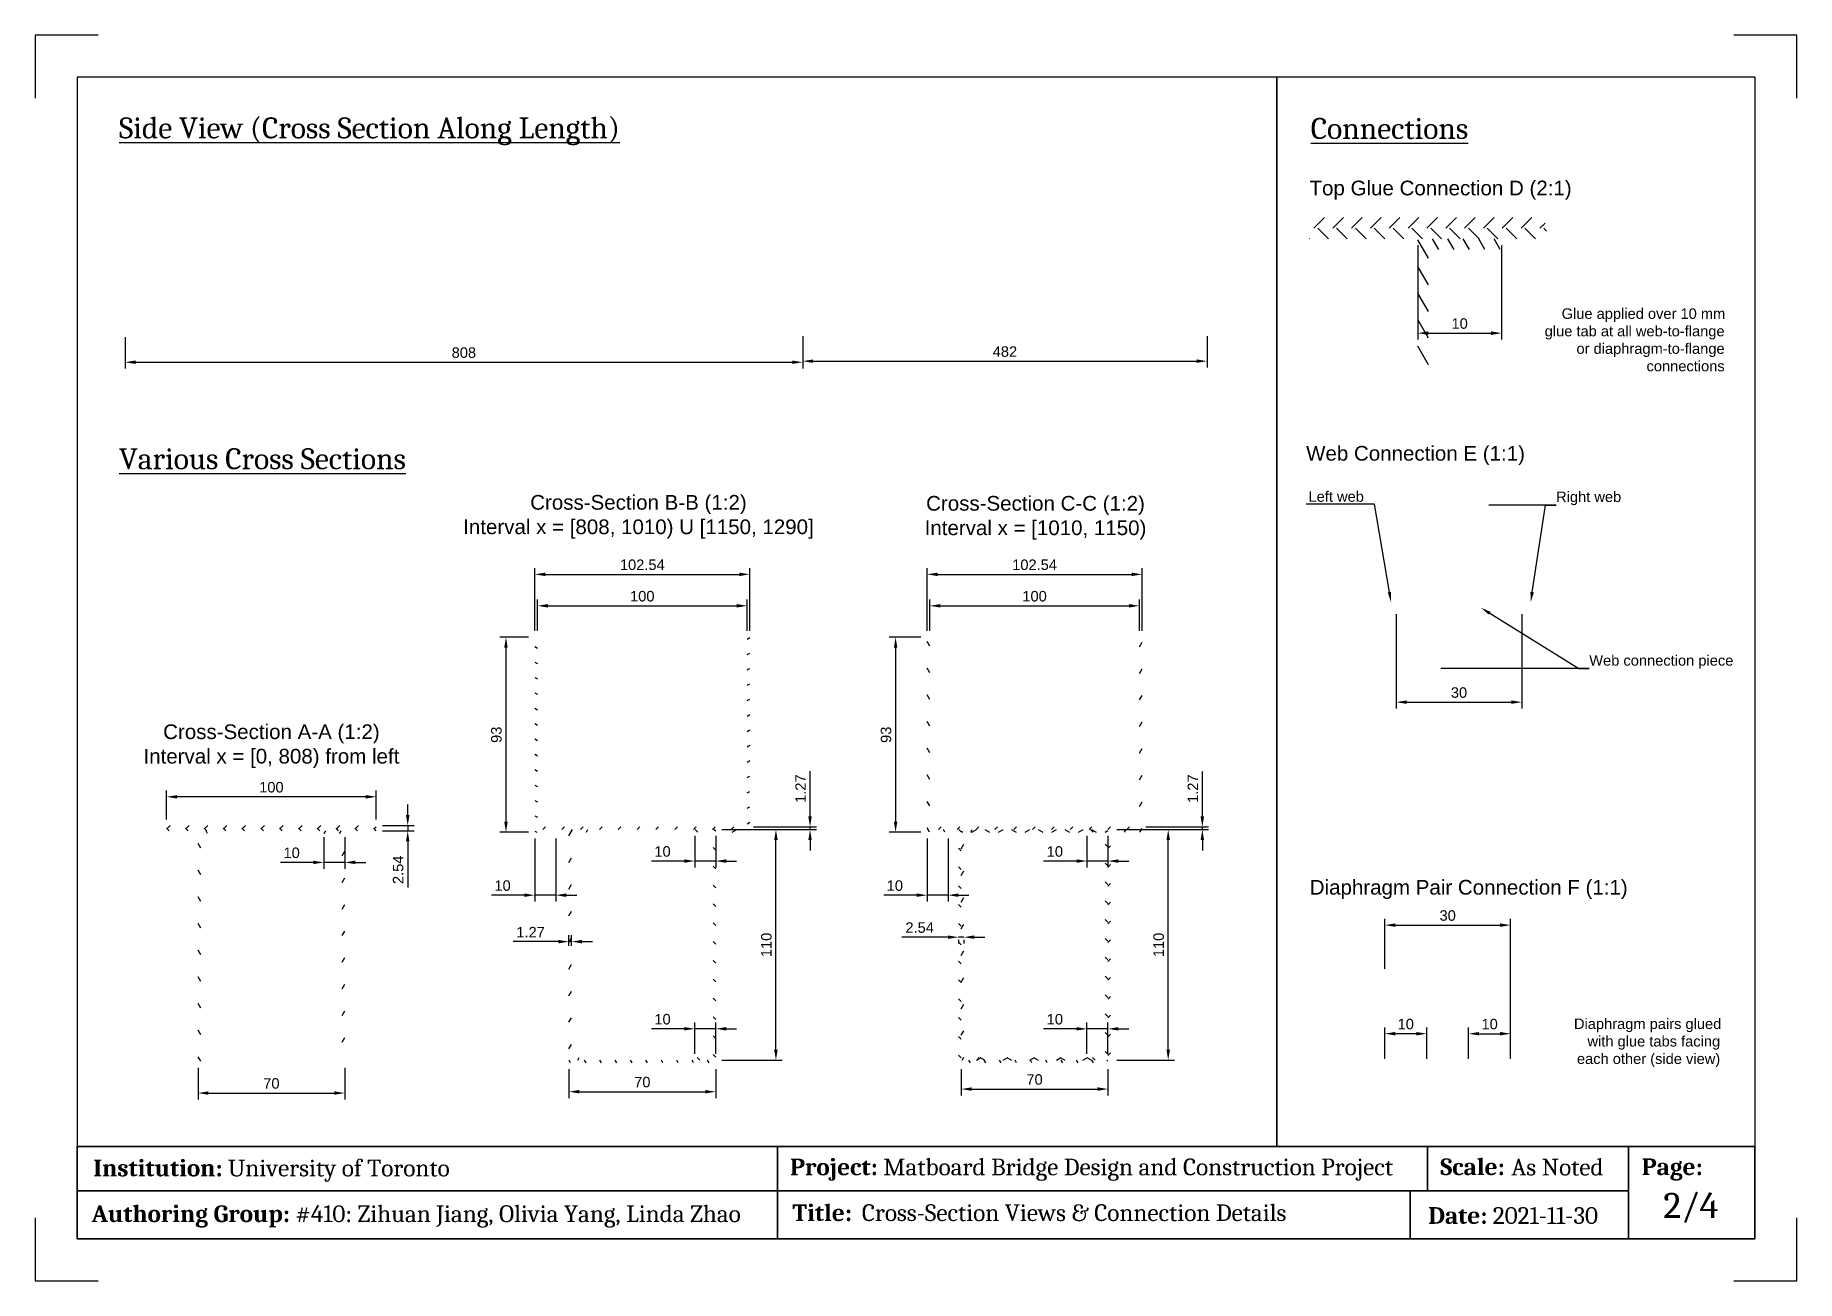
# Paper-space layout 'Sheet5' of a CAD drawing. Header units: millimetres. Extents: x 0 to 420, y 0 to 297.
import ezdxf
from ezdxf import colors
from ezdxf.entities.mleader import LeaderData, LeaderLine
from ezdxf.math import Vec2, Vec3

# ---------------------------------------------------------------- set-up
doc = ezdxf.new("R2010")
doc.units = ezdxf.units.MM
doc.header["$LTSCALE"] = 0.75
for name, color, linetype, lineweight in [('Annotations', 7, 'Continuous', 25), ('Border', 7, 'Continuous', 25), ('Dimensions', 7, 'Continuous', 25), ('Hatching', 7, 'Continuous', 25), ('Sketch2', 7, 'Continuous', 35), ('TitleBlock', 7, 'Continuous', 35)]:
    doc.layers.add(name, color=color, linetype=linetype, lineweight=lineweight)
doc.styles.add('FusionTitle', font='arial.ttf')
doc.styles.get("Standard").update_dxf_attribs({"font": 'arial.ttf'})
doc.dimstyles.new('ISO-25', dxfattribs={"dimtxt": 2.5, "dimasz": 2.5, "dimexe": 1.5, "dimexo": 1.5, "dimgap": 1, "dimtad": 1, "dimzin": 12, "dimdsep": 46, "dimtxsty": 'Standard', "dimcen": 0, "dimclrd": 256, "dimclre": 256, "dimclrt": 256, "dimazin": 3, "dimtp": 0.1, "dimtm": 0.1, "dimtfac": 0.72, "dimtmove": 0, "dimatfit": 3, "dimfxl": 1, "dimtzin": 12, "dimarcsym": 0})

psp = doc.layouts.new('Sheet5')

# ---------------------------------------------------------------- texts
at = {"layer": 'Annotations', "attachment_point": 1}
for s, width, insert, char_height in [('{\\fCambria|b0|i0|c0|p18;\\LSide View (Cross Section Along Length)}', 146.308123, (19.9734, 277.4036), 5), ('{\\fCambria|b0|i0|c0|p18;\\LConnections}', 146.308123, (304.118, 277.2694), 5), ('\\pi6.3437,t38.8437;Glue applied over 10 mm \\P\\pi2.30209,t34.80209;glue tab at all web-to-flange \\P\\pi9.88054,t42.38054;or diaphragm-to-flange \\P\\pi26.58415,t59.08415;connections', 44.952161, (357.5921, 231.8663), 2.5), ('{\\fCambria|b0|i0|c0|p18;\\LVarious Cross Sections}', 146.308123, (19.9734, 198.5099), 5), ('\\pi4.07261;Diaphragm pairs glued \\P\\pi7.28714;with glue tabs facing \\P\\pi4.77861;each other (side view)', 38.688912, (362.8042, 62.5302), 2.5), ('\\pt140;{\\fCambria|b0|i0|c0|p18;As Noted}', 115.591341, (351.9165, 29.1026), 4), ('\\pt210;{\\fCambria|b0|i0|c0|p18;2/4}', 115.591341, (388.1912, 20.9865), 6), ('\\pt140;{\\fCambria|b0|i0|c0|p18;Cross-Section Views & Connection Details}', 115.591341, (197.0946, 18.2387), 4)]:
    psp.add_mtext_dynamic_manual_height_columns(s, width=width, gutter_width=12.5, heights=[0], dxfattribs=dict(at, insert=insert, char_height=char_height))
at = {"layer": 'Annotations', "char_height": 3.5, "attachment_point": 8}
for s, insert, width in [('Top Glue Connection D (2:1)', (335.0763, 257.7645), 75.552979), ('Web Connection E (1:1)', (329.1007, 194.5064), 57.638494), ('Cross-Section B-B (1:2)\\PInterval x = [808, 1010) U [1150, 1290]', (143.8257, 176.9773), 107.671724), ('Cross-Section C-C (1:2)\\PInterval x = [1010, 1150)', (238.4953, 176.7452), 72.754694), ('Cross-Section A-A (1:2)^JInterval x = [0, 808) from left', (56.3123, 122.2818), 82.394587), ('Diaphragm Pair Connection F (1:1)', (341.7848, 91.0245), 96.356284)]:
    psp.add_mtext(s, dxfattribs=dict(at, insert=insert, width=width))

# ---------------------------------------------------------------- blocks, each defined once
blk = doc.blocks.new('ISO_A3_SHEET')
at = {"layer": 'Border'}
for p, q in [((410, 287), (9.983164, 287)), ((9.983164, 287), (9.983164, 10.075658)), ((410, 287), (410, 10)), ((9.983164, 10.075658), (410, 10))]:
    blk.add_line(p, q, dxfattribs=at)
at = {"layer": 'Defpoints'}
for p, q in [((15, 297), (0, 297)), ((0, 297), (0, 282)), ((420, 297), (405, 297)), ((420, 282), (420, 297)), ((0, 15), (0, 0)), ((420, 0), (420, 15)), ((0, 0), (15, 0)), ((405, 0), (420, 0))]:
    blk.add_line(p, q, dxfattribs=at)
blk = doc.blocks.new('ISO_TITLEBLOCK 1')
at = {"layer": 'TitleBlock', "lineweight": 35}
for p, q in [((-233.003232, 22), (-233.003232, 0)), ((-78.057802, 21.984152), (-78.057802, 11.446715)), ((-30.095447, 22), (-30.095447, 0.023092)), ((-400.016836, 11.462563), (-30.095447, 11.462563)), ((-82.146331, 0), (-82.146331, 11.353068))]:
    blk.add_line(p, q, dxfattribs=at)
for points in [[(-400.016836, 0), (0, 0), (0, 22), (-400.016836, 22)], [(0, 0), (-390, 0), (-390, 0), (0, 0)], [(-390, 0), (-390, 0), (-390, 0), (-390, 0)]]:
    blk.add_lwpolyline(points, close=True, dxfattribs=at)
at = {"layer": 'TitleBlock', "lineweight": 35, "char_height": 4, "attachment_point": 1, "style": 'FusionTitle'}
for s, width, heights, insert in [('{\\fCambria|b1|i0|c0|p18;Institution:\\fCambria|b0|i0|c0|p18; University of Toronto}', 112.74861917, [6.264596], (-396.186585, 18.886361)), ('{\\fCambria|b1|i0|c0|p18;Project: \\fCambria|b0|i0|c0|p18;Matboard Bridge Design and Construction Project}', 171.33273116, [4.831455], (-230.026927, 19.141751)), ('\\pt4;{\\fCambria|b1|i0|c0|p18;Scale:}', 184.68978292, [6.264596], (-74.972867, 19.192645)), ('{\\fCambria|b1|i0|c0|p18;Page:}', 184.68978292, [6.264596], (-26.972867, 19.192645)), ('{\\fCambria|b1|i0|c0|p18;Title:\\fCambria|b0|i0|c0|p18; }', 184.68978292, [6.264596], (-229.477461, 8.235423)), ('{\\fCambria|b1|i0|c0|p18;Authoring Group:\\fCambria|b0|i0|c0|p18; #410: Zihuan Jiang, Olivia Yang, Linda Zhao }', 184.68978292, [6.264596], (-396.578733, 7.989754)), ('{\\fCambria|b1|i0|c0|p18;Date:\\fCambria|b0|i0|c0|p18; 2021-11-30}', 184.68978292, [6.264596], (-77.867463, 7.571475))]:
    blk.add_mtext_dynamic_manual_height_columns(s, width=width, gutter_width=17.5, heights=heights, dxfattribs=dict(at, insert=insert))
blk = doc.blocks.new('*D97')
at = {"layer": 'Defpoints', "color": 0, "transparency": 16777216}
for p in [(21.41, 226.53), (182.98, 226.53), (182.98, 219.03)]:
    blk.add_point(p, dxfattribs=at)
at = {"layer": 'Dimensions', "lineweight": -2, "transparency": 16777216}
for p, q in [((21.41, 225.03), (21.41, 217.53)), ((182.98, 225.03), (182.98, 217.53)), ((23.91, 219.03), (180.48, 219.03))]:
    blk.add_line(p, q, dxfattribs=at)
at = {"layer": 'Dimensions', "transparency": 16777216}
for points in [[(23.91, 219.45), (23.91, 218.61), (21.41, 219.03)], [(180.48, 219.45), (180.48, 218.61), (182.98, 219.03)]]:
    blk.add_solid(points, dxfattribs=at)
at = {"layer": 'Dimensions', "transparency": 16777216, "insert": (102.2, 221.31), "char_height": 2.5, "attachment_point": 5}
blk.add_mtext('808', dxfattribs=at)
blk = doc.blocks.new('*D98')
at = {"layer": 'Defpoints', "color": 0, "transparency": 16777216}
for p in [(182.98, 226.78), (279.41, 226.78), (279.41, 219.28)]:
    blk.add_point(p, dxfattribs=at)
at = {"layer": 'Dimensions', "lineweight": -2, "transparency": 16777216}
for p, q in [((182.98, 225.28), (182.98, 217.78)), ((279.41, 225.28), (279.41, 217.78)), ((185.48, 219.28), (276.91, 219.28))]:
    blk.add_line(p, q, dxfattribs=at)
at = {"layer": 'Dimensions', "transparency": 16777216}
for points in [[(185.48, 219.7), (185.48, 218.87), (182.98, 219.28)], [(276.91, 219.7), (276.91, 218.87), (279.41, 219.28)]]:
    blk.add_solid(points, dxfattribs=at)
at = {"layer": 'Dimensions', "transparency": 16777216, "insert": (231.2, 221.56), "char_height": 2.5, "attachment_point": 5}
blk.add_mtext('482', dxfattribs=at)
blk = doc.blocks.new('*D115')
at = {"layer": 'Defpoints', "color": 0, "transparency": 16777216}
for p in [(162.24, 107.58), (176.6, 107.58), (162.24, 52.58)]:
    blk.add_point(p, dxfattribs=at)
at = {"layer": 'Dimensions', "lineweight": -2, "transparency": 16777216}
for p, q in [((163.74, 107.58), (178.1, 107.58)), ((176.6, 55.08), (176.6, 105.08)), ((163.74, 52.58), (178.1, 52.58))]:
    blk.add_line(p, q, dxfattribs=at)
at = {"layer": 'Dimensions', "transparency": 16777216}
for points in [[(176.18, 105.08), (177.02, 105.08), (176.6, 107.58)], [(176.18, 55.08), (177.02, 55.08), (176.6, 52.58)]]:
    blk.add_solid(points, dxfattribs=at)
at = {"layer": 'Dimensions', "transparency": 16777216, "insert": (174.33, 80.08), "char_height": 2.5, "attachment_point": 5, "rotation": 90}
blk.add_mtext('110', dxfattribs=at)
blk = doc.blocks.new('*D116')
at = {"layer": 'Defpoints', "color": 0, "transparency": 16777216}
for p in [(127.24, 51.95), (162.24, 51.95), (162.24, 45.08)]:
    blk.add_point(p, dxfattribs=at)
at = {"layer": 'Dimensions', "lineweight": -2, "transparency": 16777216}
for p, q in [((127.24, 50.45), (127.24, 43.58)), ((162.24, 50.45), (162.24, 43.58)), ((129.74, 45.08), (159.74, 45.08))]:
    blk.add_line(p, q, dxfattribs=at)
at = {"layer": 'Dimensions', "transparency": 16777216}
for points in [[(129.74, 45.5), (129.74, 44.67), (127.24, 45.08)], [(159.74, 45.5), (159.74, 44.67), (162.24, 45.08)]]:
    blk.add_solid(points, dxfattribs=at)
at = {"layer": 'Dimensions', "transparency": 16777216, "insert": (144.74, 47.36), "char_height": 2.5, "attachment_point": 5}
blk.add_mtext('70', dxfattribs=at)
blk = doc.blocks.new('*D118')
at = {"layer": 'Defpoints', "color": 0, "transparency": 16777216}
for p in [(157.24, 107.58), (162.24, 107.58), (157.24, 100.08)]:
    blk.add_point(p, dxfattribs=at)
at = {"layer": 'Dimensions', "lineweight": -2, "transparency": 16777216}
for p, q in [((157.24, 106.08), (157.24, 98.58)), ((162.24, 106.08), (162.24, 98.58)), ((154.74, 100.08), (146.9, 100.08)), ((162.24, 100.08), (157.24, 100.08)), ((164.74, 100.08), (167.24, 100.08))]:
    blk.add_line(p, q, dxfattribs=at)
at = {"layer": 'Dimensions', "transparency": 16777216}
for points in [[(154.74, 100.5), (154.74, 99.67), (157.24, 100.08)], [(164.74, 100.5), (164.74, 99.67), (162.24, 100.08)]]:
    blk.add_solid(points, dxfattribs=at)
at = {"layer": 'Dimensions', "transparency": 16777216, "insert": (149.57, 102.36), "char_height": 2.5, "attachment_point": 5}
blk.add_mtext('10', dxfattribs=at)
blk = doc.blocks.new('*D120')
at = {"layer": 'Defpoints', "color": 0, "transparency": 16777216}
for p in [(157.24, 60.08), (157.24, 52.58), (162.24, 52.58)]:
    blk.add_point(p, dxfattribs=at)
at = {"layer": 'Dimensions', "lineweight": -2, "transparency": 16777216}
for p, q in [((154.74, 60.08), (146.9, 60.08)), ((157.24, 54.08), (157.24, 61.58)), ((162.24, 60.08), (157.24, 60.08)), ((162.24, 54.08), (162.24, 61.58)), ((164.74, 60.08), (167.24, 60.08))]:
    blk.add_line(p, q, dxfattribs=at)
at = {"layer": 'Dimensions', "transparency": 16777216}
for points in [[(154.74, 60.5), (154.74, 59.67), (157.24, 60.08)], [(164.74, 60.5), (164.74, 59.67), (162.24, 60.08)]]:
    blk.add_solid(points, dxfattribs=at)
at = {"layer": 'Dimensions', "transparency": 16777216, "insert": (149.57, 62.36), "char_height": 2.5, "attachment_point": 5}
blk.add_mtext('10', dxfattribs=at)
blk = doc.blocks.new('*D121')
at = {"layer": 'Defpoints', "color": 0, "transparency": 16777216}
for p in [(127.24, 80.87), (127.24, 78.4), (127.87, 78.4)]:
    blk.add_point(p, dxfattribs=at)
at = {"layer": 'Dimensions', "lineweight": -2, "transparency": 16777216}
for p, q in [((124.74, 80.87), (113.98, 80.87)), ((127.24, 79.9), (127.24, 82.37)), ((127.87, 80.87), (127.24, 80.87)), ((127.87, 79.9), (127.87, 82.37)), ((130.37, 80.87), (132.87, 80.87))]:
    blk.add_line(p, q, dxfattribs=at)
at = {"layer": 'Dimensions', "transparency": 16777216}
for points in [[(124.74, 81.28), (124.74, 80.45), (127.24, 80.87)], [(130.37, 81.28), (130.37, 80.45), (127.87, 80.87)]]:
    blk.add_solid(points, dxfattribs=at)
at = {"layer": 'Dimensions', "transparency": 16777216, "insert": (118.11, 83.12), "char_height": 2.5, "attachment_point": 5}
blk.add_mtext('1.27', dxfattribs=at)
blk = doc.blocks.new('*D122')
at = {"layer": 'Defpoints', "color": 0, "transparency": 16777216}
for p in [(119.1, 153.45), (112.24, 106.95), (119.1, 106.95)]:
    blk.add_point(p, dxfattribs=at)
at = {"layer": 'Dimensions', "lineweight": -2, "transparency": 16777216}
for p, q in [((117.6, 153.45), (110.74, 153.45)), ((112.24, 150.95), (112.24, 109.45)), ((117.6, 106.95), (110.74, 106.95))]:
    blk.add_line(p, q, dxfattribs=at)
at = {"layer": 'Dimensions', "transparency": 16777216}
for points in [[(111.82, 150.95), (112.65, 150.95), (112.24, 153.45)], [(111.82, 109.45), (112.65, 109.45), (112.24, 106.95)]]:
    blk.add_solid(points, dxfattribs=at)
at = {"layer": 'Dimensions', "transparency": 16777216, "insert": (109.96, 130.2), "char_height": 2.5, "attachment_point": 5, "rotation": 90}
blk.add_mtext('93', dxfattribs=at)
blk = doc.blocks.new('*D123')
at = {"layer": 'Defpoints', "color": 0, "transparency": 16777216}
for p in [(170.37, 168.45), (119.1, 153.45), (170.37, 153.45)]:
    blk.add_point(p, dxfattribs=at)
at = {"layer": 'Dimensions', "lineweight": -2, "transparency": 16777216}
for p, q in [((119.1, 154.95), (119.1, 169.95)), ((121.6, 168.45), (167.87, 168.45)), ((170.37, 154.95), (170.37, 169.95))]:
    blk.add_line(p, q, dxfattribs=at)
at = {"layer": 'Dimensions', "transparency": 16777216}
for points in [[(121.6, 168.86), (121.6, 168.03), (119.1, 168.45)], [(167.87, 168.86), (167.87, 168.03), (170.37, 168.45)]]:
    blk.add_solid(points, dxfattribs=at)
at = {"layer": 'Dimensions', "transparency": 16777216, "insert": (144.74, 170.72), "char_height": 2.5, "attachment_point": 5}
blk.add_mtext('102.54', dxfattribs=at)
blk = doc.blocks.new('*D124')
at = {"layer": 'Defpoints', "color": 0, "transparency": 16777216}
for p in [(169.74, 160.95), (119.74, 153.45), (169.74, 153.45)]:
    blk.add_point(p, dxfattribs=at)
at = {"layer": 'Dimensions', "lineweight": -2, "transparency": 16777216}
for p, q in [((119.74, 154.95), (119.74, 162.45)), ((122.24, 160.95), (167.24, 160.95)), ((169.74, 154.95), (169.74, 162.45))]:
    blk.add_line(p, q, dxfattribs=at)
at = {"layer": 'Dimensions', "transparency": 16777216}
for points in [[(122.24, 161.36), (122.24, 160.53), (119.74, 160.95)], [(167.24, 161.36), (167.24, 160.53), (169.74, 160.95)]]:
    blk.add_solid(points, dxfattribs=at)
at = {"layer": 'Dimensions', "transparency": 16777216, "insert": (144.74, 163.22), "char_height": 2.5, "attachment_point": 5}
blk.add_mtext('100', dxfattribs=at)
blk = doc.blocks.new('*D125')
at = {"layer": 'Defpoints', "color": 0, "transparency": 16777216}
for p in [(119.1, 106.95), (124.1, 106.95), (119.1, 91.95)]:
    blk.add_point(p, dxfattribs=at)
at = {"layer": 'Dimensions', "lineweight": -2, "transparency": 16777216}
for p, q in [((119.1, 105.45), (119.1, 90.45)), ((124.1, 105.45), (124.1, 90.45)), ((116.6, 91.95), (108.76, 91.95)), ((124.1, 91.95), (119.1, 91.95)), ((126.6, 91.95), (129.1, 91.95))]:
    blk.add_line(p, q, dxfattribs=at)
at = {"layer": 'Dimensions', "transparency": 16777216}
for points in [[(116.6, 92.36), (116.6, 91.53), (119.1, 91.95)], [(126.6, 92.36), (126.6, 91.53), (124.1, 91.95)]]:
    blk.add_solid(points, dxfattribs=at)
at = {"layer": 'Dimensions', "transparency": 16777216, "insert": (111.43, 94.22), "char_height": 2.5, "attachment_point": 5}
blk.add_mtext('10', dxfattribs=at)
blk = doc.blocks.new('*D126')
at = {"layer": 'Defpoints', "color": 0, "transparency": 16777216}
for p in [(220.77, 51.94), (255.77, 51.94), (255.77, 45.71)]:
    blk.add_point(p, dxfattribs=at)
at = {"layer": 'Dimensions', "lineweight": -2, "transparency": 16777216}
for p, q in [((220.77, 50.44), (220.77, 44.21)), ((255.77, 50.44), (255.77, 44.21)), ((223.27, 45.71), (253.27, 45.71))]:
    blk.add_line(p, q, dxfattribs=at)
at = {"layer": 'Dimensions', "transparency": 16777216}
for points in [[(223.27, 46.13), (223.27, 45.3), (220.77, 45.71)], [(253.27, 46.13), (253.27, 45.3), (255.77, 45.71)]]:
    blk.add_solid(points, dxfattribs=at)
at = {"layer": 'Dimensions', "transparency": 16777216, "insert": (238.27, 47.99), "char_height": 2.5, "attachment_point": 5}
blk.add_mtext('70', dxfattribs=at)
blk = doc.blocks.new('*D127')
at = {"layer": 'Defpoints', "color": 0, "transparency": 16777216}
for p in [(256.4, 107.58), (270.13, 107.58), (256.4, 52.58)]:
    blk.add_point(p, dxfattribs=at)
at = {"layer": 'Dimensions', "lineweight": -2, "transparency": 16777216}
for p, q in [((257.9, 107.58), (271.63, 107.58)), ((270.13, 55.08), (270.13, 105.08)), ((257.9, 52.58), (271.63, 52.58))]:
    blk.add_line(p, q, dxfattribs=at)
at = {"layer": 'Dimensions', "transparency": 16777216}
for points in [[(269.72, 105.08), (270.55, 105.08), (270.13, 107.58)], [(269.72, 55.08), (270.55, 55.08), (270.13, 52.58)]]:
    blk.add_solid(points, dxfattribs=at)
at = {"layer": 'Dimensions', "transparency": 16777216, "insert": (267.86, 80.08), "char_height": 2.5, "attachment_point": 5, "rotation": 90}
blk.add_mtext('110', dxfattribs=at)
blk = doc.blocks.new('*D129')
at = {"layer": 'Defpoints', "color": 0, "transparency": 16777216}
for p in [(250.77, 107.58), (255.77, 107.58), (250.77, 100.08)]:
    blk.add_point(p, dxfattribs=at)
at = {"layer": 'Dimensions', "lineweight": -2, "transparency": 16777216}
for p, q in [((250.77, 106.08), (250.77, 98.58)), ((255.77, 106.08), (255.77, 98.58)), ((248.27, 100.08), (240.43, 100.08)), ((255.77, 100.08), (250.77, 100.08)), ((258.27, 100.08), (260.77, 100.08))]:
    blk.add_line(p, q, dxfattribs=at)
at = {"layer": 'Dimensions', "transparency": 16777216}
for points in [[(248.27, 100.49), (248.27, 99.66), (250.77, 100.08)], [(258.27, 100.49), (258.27, 99.66), (255.77, 100.08)]]:
    blk.add_solid(points, dxfattribs=at)
at = {"layer": 'Dimensions', "transparency": 16777216, "insert": (243.1, 102.35), "char_height": 2.5, "attachment_point": 5}
blk.add_mtext('10', dxfattribs=at)
blk = doc.blocks.new('*D130')
at = {"layer": 'Defpoints', "color": 0, "transparency": 16777216}
for p in [(220.13, 82.83), (220.13, 81.93), (221.4, 82.83)]:
    blk.add_point(p, dxfattribs=at)
at = {"layer": 'Dimensions', "lineweight": -2, "transparency": 16777216}
for p, q in [((217.63, 81.93), (206.61, 81.93)), ((221.4, 81.93), (220.13, 81.93)), ((220.13, 81.33), (220.13, 80.43)), ((221.4, 81.33), (221.4, 80.43)), ((223.9, 81.93), (226.4, 81.93))]:
    blk.add_line(p, q, dxfattribs=at)
at = {"layer": 'Dimensions', "transparency": 16777216}
for points in [[(217.63, 82.35), (217.63, 81.52), (220.13, 81.93)], [(223.9, 82.35), (223.9, 81.52), (221.4, 81.93)]]:
    blk.add_solid(points, dxfattribs=at)
at = {"layer": 'Dimensions', "transparency": 16777216, "insert": (210.87, 84.21), "char_height": 2.5, "attachment_point": 5}
blk.add_mtext('2.54', dxfattribs=at)
blk = doc.blocks.new('*D131')
at = {"layer": 'Defpoints', "color": 0, "transparency": 16777216}
for p in [(212.63, 153.44), (205.13, 106.94), (212.63, 106.94)]:
    blk.add_point(p, dxfattribs=at)
at = {"layer": 'Dimensions', "lineweight": -2, "transparency": 16777216}
for p, q in [((211.13, 153.44), (203.63, 153.44)), ((205.13, 150.94), (205.13, 109.44)), ((211.13, 106.94), (203.63, 106.94))]:
    blk.add_line(p, q, dxfattribs=at)
at = {"layer": 'Dimensions', "transparency": 16777216}
for points in [[(204.72, 150.94), (205.55, 150.94), (205.13, 153.44)], [(204.72, 109.44), (205.55, 109.44), (205.13, 106.94)]]:
    blk.add_solid(points, dxfattribs=at)
at = {"layer": 'Dimensions', "transparency": 16777216, "insert": (202.86, 130.19), "char_height": 2.5, "attachment_point": 5, "rotation": 90}
blk.add_mtext('93', dxfattribs=at)
blk = doc.blocks.new('*D132')
at = {"layer": 'Defpoints', "color": 0, "transparency": 16777216}
for p in [(263.9, 168.44), (212.63, 153.44), (263.9, 153.44)]:
    blk.add_point(p, dxfattribs=at)
at = {"layer": 'Dimensions', "lineweight": -2, "transparency": 16777216}
for p, q in [((212.63, 154.94), (212.63, 169.94)), ((215.13, 168.44), (261.4, 168.44)), ((263.9, 154.94), (263.9, 169.94))]:
    blk.add_line(p, q, dxfattribs=at)
at = {"layer": 'Dimensions', "transparency": 16777216}
for points in [[(215.13, 168.86), (215.13, 168.03), (212.63, 168.44)], [(261.4, 168.86), (261.4, 168.03), (263.9, 168.44)]]:
    blk.add_solid(points, dxfattribs=at)
at = {"layer": 'Dimensions', "transparency": 16777216, "insert": (238.27, 170.72), "char_height": 2.5, "attachment_point": 5}
blk.add_mtext('102.54', dxfattribs=at)
blk = doc.blocks.new('*D133')
at = {"layer": 'Defpoints', "color": 0, "transparency": 16777216}
for p in [(263.27, 160.94), (213.27, 153.44), (263.27, 153.44)]:
    blk.add_point(p, dxfattribs=at)
at = {"layer": 'Dimensions', "lineweight": -2, "transparency": 16777216}
for p, q in [((213.27, 154.94), (213.27, 162.44)), ((215.77, 160.94), (260.77, 160.94)), ((263.27, 154.94), (263.27, 162.44))]:
    blk.add_line(p, q, dxfattribs=at)
at = {"layer": 'Dimensions', "transparency": 16777216}
for points in [[(215.77, 161.36), (215.77, 160.53), (213.27, 160.94)], [(260.77, 161.36), (260.77, 160.53), (263.27, 160.94)]]:
    blk.add_solid(points, dxfattribs=at)
at = {"layer": 'Dimensions', "transparency": 16777216, "insert": (238.27, 163.22), "char_height": 2.5, "attachment_point": 5}
blk.add_mtext('100', dxfattribs=at)
blk = doc.blocks.new('*D134')
at = {"layer": 'Defpoints', "color": 0, "transparency": 16777216}
for p in [(212.63, 106.94), (217.63, 106.94), (212.63, 91.94)]:
    blk.add_point(p, dxfattribs=at)
at = {"layer": 'Dimensions', "lineweight": -2, "transparency": 16777216}
for p, q in [((212.63, 105.44), (212.63, 90.44)), ((217.63, 105.44), (217.63, 90.44)), ((210.13, 91.94), (202.3, 91.94)), ((217.63, 91.94), (212.63, 91.94)), ((220.13, 91.94), (222.63, 91.94))]:
    blk.add_line(p, q, dxfattribs=at)
at = {"layer": 'Dimensions', "transparency": 16777216}
for points in [[(210.13, 92.36), (210.13, 91.53), (212.63, 91.94)], [(220.13, 92.36), (220.13, 91.53), (217.63, 91.94)]]:
    blk.add_solid(points, dxfattribs=at)
at = {"layer": 'Dimensions', "transparency": 16777216, "insert": (204.96, 94.22), "char_height": 2.5, "attachment_point": 5}
blk.add_mtext('10', dxfattribs=at)
blk = doc.blocks.new('*D135')
at = {"layer": 'Defpoints', "color": 0, "transparency": 16777216}
for p in [(250.77, 60.08), (250.77, 52.58), (255.77, 52.58)]:
    blk.add_point(p, dxfattribs=at)
at = {"layer": 'Dimensions', "lineweight": -2, "transparency": 16777216}
for p, q in [((248.27, 60.08), (240.43, 60.08)), ((250.77, 54.08), (250.77, 61.58)), ((255.77, 60.08), (250.77, 60.08)), ((255.77, 54.08), (255.77, 61.58)), ((258.27, 60.08), (260.77, 60.08))]:
    blk.add_line(p, q, dxfattribs=at)
at = {"layer": 'Dimensions', "transparency": 16777216}
for points in [[(248.27, 60.49), (248.27, 59.66), (250.77, 60.08)], [(258.27, 60.49), (258.27, 59.66), (255.77, 60.08)]]:
    blk.add_solid(points, dxfattribs=at)
at = {"layer": 'Dimensions', "transparency": 16777216, "insert": (243.1, 62.35), "char_height": 2.5, "attachment_point": 5}
blk.add_mtext('10', dxfattribs=at)
blk = doc.blocks.new('*D136')
at = {"layer": 'Defpoints', "color": 0, "transparency": 16777216}
for p in [(38.81, 52.26), (73.81, 52.26), (73.81, 44.76)]:
    blk.add_point(p, dxfattribs=at)
at = {"layer": 'Dimensions', "lineweight": -2, "transparency": 16777216}
for p, q in [((38.81, 50.76), (38.81, 43.26)), ((73.81, 50.76), (73.81, 43.26)), ((41.31, 44.76), (71.31, 44.76))]:
    blk.add_line(p, q, dxfattribs=at)
at = {"layer": 'Dimensions', "transparency": 16777216}
for points in [[(41.31, 45.18), (41.31, 44.35), (38.81, 44.76)], [(71.31, 45.18), (71.31, 44.35), (73.81, 44.76)]]:
    blk.add_solid(points, dxfattribs=at)
at = {"layer": 'Dimensions', "transparency": 16777216, "insert": (56.31, 47.04), "char_height": 2.5, "attachment_point": 5}
blk.add_mtext('70', dxfattribs=at)
blk = doc.blocks.new('*D137')
at = {"layer": 'Defpoints', "color": 0, "transparency": 16777216}
for p in [(31.31, 115.4), (31.31, 108.53), (81.31, 108.53)]:
    blk.add_point(p, dxfattribs=at)
at = {"layer": 'Dimensions', "lineweight": -2, "transparency": 16777216}
for p, q in [((31.31, 110.03), (31.31, 116.9)), ((78.81, 115.4), (33.81, 115.4)), ((81.31, 110.03), (81.31, 116.9))]:
    blk.add_line(p, q, dxfattribs=at)
at = {"layer": 'Dimensions', "transparency": 16777216}
for points in [[(33.81, 115.81), (33.81, 114.98), (31.31, 115.4)], [(78.81, 115.81), (78.81, 114.98), (81.31, 115.4)]]:
    blk.add_solid(points, dxfattribs=at)
at = {"layer": 'Dimensions', "transparency": 16777216, "insert": (56.31, 117.67), "char_height": 2.5, "attachment_point": 5}
blk.add_mtext('100', dxfattribs=at)
blk = doc.blocks.new('*D138')
at = {"layer": 'Defpoints', "color": 0, "transparency": 16777216}
for p in [(68.81, 107.26), (73.81, 107.26), (68.81, 99.76)]:
    blk.add_point(p, dxfattribs=at)
at = {"layer": 'Dimensions', "lineweight": -2, "transparency": 16777216}
for p, q in [((68.81, 105.76), (68.81, 98.26)), ((73.81, 105.76), (73.81, 98.26)), ((66.31, 99.76), (58.47, 99.76)), ((73.81, 99.76), (68.81, 99.76)), ((76.31, 99.76), (78.81, 99.76))]:
    blk.add_line(p, q, dxfattribs=at)
at = {"layer": 'Dimensions', "transparency": 16777216}
for points in [[(66.31, 100.18), (66.31, 99.35), (68.81, 99.76)], [(76.31, 100.18), (76.31, 99.35), (73.81, 99.76)]]:
    blk.add_solid(points, dxfattribs=at)
at = {"layer": 'Dimensions', "transparency": 16777216, "insert": (61.14, 102.04), "char_height": 2.5, "attachment_point": 5}
blk.add_mtext('10', dxfattribs=at)
blk = doc.blocks.new('*D139')
at = {"layer": 'Defpoints', "color": 0, "transparency": 16777216}
for p in [(81.31, 108.53), (81.31, 107.26), (88.81, 107.26)]:
    blk.add_point(p, dxfattribs=at)
at = {"layer": 'Dimensions', "lineweight": -2, "transparency": 16777216}
for p, q in [((88.81, 111.03), (88.81, 113.53)), ((82.81, 108.53), (90.31, 108.53)), ((82.81, 107.26), (90.31, 107.26)), ((88.81, 108.53), (88.81, 107.26)), ((88.81, 104.76), (88.81, 93.74))]:
    blk.add_line(p, q, dxfattribs=at)
at = {"layer": 'Dimensions', "transparency": 16777216}
for points in [[(88.4, 111.03), (89.23, 111.03), (88.81, 108.53)], [(88.4, 104.76), (89.23, 104.76), (88.81, 107.26)]]:
    blk.add_solid(points, dxfattribs=at)
at = {"layer": 'Dimensions', "transparency": 16777216, "insert": (86.54, 98), "char_height": 2.5, "attachment_point": 5, "rotation": 90}
blk.add_mtext('2.54', dxfattribs=at)
blk = doc.blocks.new('*D140')
at = {"layer": 'Defpoints', "color": 0, "transparency": 16777216}
for p in [(169.74, 108.22), (169.74, 107.58), (184.74, 108.22)]:
    blk.add_point(p, dxfattribs=at)
at = {"layer": 'Dimensions', "lineweight": -2, "transparency": 16777216}
for p, q in [((184.74, 110.72), (184.74, 121.48)), ((171.24, 108.22), (186.24, 108.22)), ((171.24, 107.58), (186.24, 107.58)), ((184.74, 107.58), (184.74, 108.22)), ((184.74, 105.08), (184.74, 102.58))]:
    blk.add_line(p, q, dxfattribs=at)
at = {"layer": 'Dimensions', "transparency": 16777216}
for points in [[(184.32, 110.72), (185.15, 110.72), (184.74, 108.22)], [(184.32, 105.08), (185.15, 105.08), (184.74, 107.58)]]:
    blk.add_solid(points, dxfattribs=at)
at = {"layer": 'Dimensions', "transparency": 16777216, "insert": (182.48, 117.35), "char_height": 2.5, "attachment_point": 5, "rotation": 90}
blk.add_mtext('1.27', dxfattribs=at)
blk = doc.blocks.new('*D141')
at = {"layer": 'Defpoints', "color": 0, "transparency": 16777216}
for p in [(263.27, 108.21), (263.27, 107.58), (278.27, 108.21)]:
    blk.add_point(p, dxfattribs=at)
at = {"layer": 'Dimensions', "lineweight": -2, "transparency": 16777216}
for p, q in [((278.27, 110.71), (278.27, 121.47)), ((264.77, 108.21), (279.77, 108.21)), ((264.77, 107.58), (279.77, 107.58)), ((278.27, 107.58), (278.27, 108.21)), ((278.27, 105.08), (278.27, 102.58))]:
    blk.add_line(p, q, dxfattribs=at)
at = {"layer": 'Dimensions', "transparency": 16777216}
for points in [[(277.85, 110.71), (278.68, 110.71), (278.27, 108.21)], [(277.85, 105.08), (278.68, 105.08), (278.27, 107.58)]]:
    blk.add_solid(points, dxfattribs=at)
at = {"layer": 'Dimensions', "transparency": 16777216, "insert": (276.01, 117.34), "char_height": 2.5, "attachment_point": 5, "rotation": 90}
blk.add_mtext('1.27', dxfattribs=at)
blk = doc.blocks.new('*D149')
at = {"layer": 'Defpoints', "color": 0, "transparency": 16777216}
for p in [(329.62, 248.46), (349.62, 248.46), (349.62, 225.96)]:
    blk.add_point(p, dxfattribs=at)
at = {"layer": 'Dimensions', "lineweight": -2, "transparency": 16777216}
for p, q in [((329.62, 246.96), (329.62, 224.46)), ((349.62, 246.96), (349.62, 224.46)), ((332.12, 225.96), (347.12, 225.96))]:
    blk.add_line(p, q, dxfattribs=at)
at = {"layer": 'Dimensions', "transparency": 16777216}
for points in [[(332.12, 226.38), (332.12, 225.54), (329.62, 225.96)], [(347.12, 226.38), (347.12, 225.54), (349.62, 225.96)]]:
    blk.add_solid(points, dxfattribs=at)
at = {"layer": 'Dimensions', "transparency": 16777216, "insert": (339.62, 228.24), "char_height": 2.5, "attachment_point": 5}
blk.add_mtext('10', dxfattribs=at)
blk = doc.blocks.new('*D159')
at = {"layer": 'Defpoints', "color": 0, "transparency": 16777216}
for p in [(324.46, 160.47), (354.46, 160.47), (354.46, 137.97)]:
    blk.add_point(p, dxfattribs=at)
at = {"layer": 'Dimensions', "lineweight": -2, "transparency": 16777216}
for p, q in [((324.46, 158.97), (324.46, 136.47)), ((354.46, 158.97), (354.46, 136.47)), ((326.96, 137.97), (351.96, 137.97))]:
    blk.add_line(p, q, dxfattribs=at)
at = {"layer": 'Dimensions', "transparency": 16777216}
for points in [[(326.96, 138.39), (326.96, 137.56), (324.46, 137.97)], [(351.96, 138.39), (351.96, 137.56), (354.46, 137.97)]]:
    blk.add_solid(points, dxfattribs=at)
at = {"layer": 'Dimensions', "transparency": 16777216, "insert": (339.46, 140.25), "char_height": 2.5, "attachment_point": 5}
blk.add_mtext('30', dxfattribs=at)
blk = doc.blocks.new('*D162')
at = {"layer": 'Defpoints', "color": 0, "transparency": 16777216}
for p in [(351.77, 58.91), (341.77, 51.41), (351.77, 51.41)]:
    blk.add_point(p, dxfattribs=at)
at = {"layer": 'Dimensions', "lineweight": -2, "transparency": 16777216}
for p, q in [((341.77, 52.91), (341.77, 60.41)), ((344.27, 58.91), (349.27, 58.91)), ((351.77, 52.91), (351.77, 60.41))]:
    blk.add_line(p, q, dxfattribs=at)
at = {"layer": 'Dimensions', "transparency": 16777216}
for points in [[(344.27, 59.33), (344.27, 58.5), (341.77, 58.91)], [(349.27, 59.33), (349.27, 58.5), (351.77, 58.91)]]:
    blk.add_solid(points, dxfattribs=at)
at = {"layer": 'Dimensions', "transparency": 16777216, "insert": (346.77, 61.19), "char_height": 2.5, "attachment_point": 5}
blk.add_mtext('10', dxfattribs=at)
blk = doc.blocks.new('*D163')
at = {"layer": 'Defpoints', "color": 0, "transparency": 16777216}
for p in [(321.77, 58.91), (321.77, 51.41), (331.77, 51.41)]:
    blk.add_point(p, dxfattribs=at)
at = {"layer": 'Dimensions', "lineweight": -2, "transparency": 16777216}
for p, q in [((321.77, 52.91), (321.77, 60.41)), ((329.27, 58.91), (324.27, 58.91)), ((331.77, 52.91), (331.77, 60.41))]:
    blk.add_line(p, q, dxfattribs=at)
at = {"layer": 'Dimensions', "transparency": 16777216}
for points in [[(324.27, 59.33), (324.27, 58.5), (321.77, 58.91)], [(329.27, 59.33), (329.27, 58.5), (331.77, 58.91)]]:
    blk.add_solid(points, dxfattribs=at)
at = {"layer": 'Dimensions', "transparency": 16777216, "insert": (326.77, 61.19), "char_height": 2.5, "attachment_point": 5}
blk.add_mtext('10', dxfattribs=at)
blk = doc.blocks.new('*D164')
at = {"layer": 'Defpoints', "color": 0, "transparency": 16777216}
for p in [(351.77, 84.8), (321.77, 72.91), (351.77, 54.92)]:
    blk.add_point(p, dxfattribs=at)
at = {"layer": 'Dimensions', "lineweight": -2, "transparency": 16777216}
for p, q in [((321.77, 74.41), (321.77, 86.3)), ((324.27, 84.8), (349.27, 84.8)), ((351.77, 56.42), (351.77, 86.3))]:
    blk.add_line(p, q, dxfattribs=at)
at = {"layer": 'Dimensions', "transparency": 16777216}
for points in [[(324.27, 85.22), (324.27, 84.39), (321.77, 84.8)], [(349.27, 85.22), (349.27, 84.39), (351.77, 84.8)]]:
    blk.add_solid(points, dxfattribs=at)
at = {"layer": 'Dimensions', "transparency": 16777216, "insert": (336.77, 87.08), "char_height": 2.5, "attachment_point": 5}
blk.add_mtext('30', dxfattribs=at)

# ---------------------------------------------------------------- dimensions: what is measured, and where the dimension line sits
at = {"layer": 'Dimensions'}
for p1, p2, distance, override, picture, middle in [((329.6227, 248.4598), (349.6227, 248.4598), -22.5, {"dimlfac": -0.5, "dimclrd": 256, "dimclre": 256}, '*D149', (339.6227, 228.2363)), ((21.4147, 226.5299), (182.9823, 226.5299), -7.5, {"dimdec": 0, "dimlfac": -5, "dimclrd": 256, "dimclre": 256, "dimtdec": 0}, '*D97', (102.1985, 221.3064)), ((182.9823, 226.7839), (279.4147, 226.7839), -7.5, {"dimdec": 0, "dimlfac": -5, "dimclrd": 256, "dimclre": 256, "dimtdec": 0}, '*D98', (231.1985, 221.5604)), ((119.1014, 153.4474), (170.3714, 153.4474), 15, {"dimlfac": -2, "dimclrd": 256, "dimclre": 256}, '*D123', (144.7364, 170.7238)), ((212.6327, 153.4427), (263.9027, 153.4427), 15, {"dimlfac": -2, "dimclrd": 256, "dimclre": 256}, '*D132', (238.2677, 170.7192)), ((119.7364, 153.4474), (169.7364, 153.4474), 7.5, {"dimlfac": -2, "dimclrd": 256, "dimclre": 256}, '*D124', (144.7364, 163.2238)), ((213.2677, 153.4427), (263.2677, 153.4427), 7.5, {"dimlfac": -2, "dimclrd": 256, "dimclre": 256}, '*D133', (238.2677, 163.2192)), ((324.4553, 160.4729), (354.4553, 160.4729), -22.5, {"dimlfac": -1, "dimclrd": 256, "dimclre": 256}, '*D159', (339.4553, 140.2502)), ((119.1014, 153.4474), (119.1014, 106.9474), -6.865, {"dimlfac": -2, "dimclrd": 256, "dimclre": 256}, '*D122', (109.9592, 130.1974)), ((212.6327, 153.4427), (212.6327, 106.9427), -7.5, {"dimlfac": -2, "dimclrd": 256, "dimclre": 256}, '*D131', (202.8554, 130.1927)), ((169.7364, 107.5824), (169.7364, 108.2174), -15, {"dimlfac": -2, "dimclrd": 256, "dimclre": 256}, '*D140', (182.4813, 117.3467)), ((263.2677, 107.5777), (263.2677, 108.2127), -15, {"dimlfac": -2, "dimclrd": 256, "dimclre": 256}, '*D141', (276.0125, 117.342)), ((81.3123, 108.5318), (81.3123, 107.2618), 7.5, {"dimlfac": -2, "dimclrd": 256, "dimclre": 256}, '*D139', (86.5358, 97.9987)), ((73.8123, 107.2618), (68.8123, 107.2618), 7.5, {"dimlfac": -2, "dimclrd": 256, "dimclre": 256}, '*D138', (61.1436, 102.0382)), ((162.2364, 107.5824), (157.2364, 107.5824), 7.5, {"dimlfac": -2, "dimclrd": 256, "dimclre": 256}, '*D118', (149.5678, 102.3588)), ((162.2364, 52.5824), (162.2364, 107.5824), -14.365, {"dimlfac": -2, "dimclrd": 256, "dimclre": 256}, '*D115', (174.325, 80.0824)), ((255.7677, 107.5777), (250.7677, 107.5777), 7.5, {"dimlfac": -2, "dimclrd": 256, "dimclre": 256}, '*D129', (243.099, 102.3542)), ((256.4027, 52.5777), (256.4027, 107.5777), -13.73, {"dimlfac": -2, "dimclrd": 256, "dimclre": 256}, '*D127', (267.8562, 80.0777)), ((162.2364, 52.5824), (157.2364, 52.5824), -7.5, {"dimlfac": -2, "dimclrd": 256, "dimclre": 256}, '*D120', (149.5678, 62.3588)), ((341.7736, 51.4132), (351.7736, 51.4132), 7.5, {"dimlfac": -1, "dimclrd": 256, "dimclre": 256}, '*D162', (346.7736, 61.1897)), ((38.8123, 52.2618), (73.8123, 52.2618), -7.5, {"dimlfac": -2, "dimclrd": 256, "dimclre": 256}, '*D136', (56.3123, 47.0382)), ((127.2364, 51.9474), (162.2364, 51.9474), -6.865, {"dimlfac": -2, "dimclrd": 256, "dimclre": 256}, '*D116', (144.7364, 47.3588)), ((220.7677, 51.9427), (255.7677, 51.9427), -6.23, {"dimlfac": -2, "dimclrd": 256, "dimclre": 256}, '*D126', (238.2677, 47.9892))]:
    dim = psp.add_aligned_dim(p1=p1, p2=p2, distance=distance, dimstyle='ISO-25', override=override, dxfattribs=at)
    dim.commit()
    dim.dimension.update_dxf_attribs({"geometry": picture, "text_midpoint": middle})
for base, p1, p2, override, picture, middle in [((31.3123, 115.3968), (81.3123, 108.5318), (31.3123, 108.5318), {"dimlfac": -2, "dimclrd": 256, "dimclre": 256}, '*D137', (56.3123, 117.6732)), ((119.1014, 91.9474), (124.1014, 106.9474), (119.1014, 106.9474), {"dimlfac": -2, "dimclrd": 256, "dimclre": 256}, '*D125', (111.4328, 94.2238)), ((212.6327, 91.9427), (217.6327, 106.9427), (212.6327, 106.9427), {"dimlfac": -2, "dimclrd": 256, "dimclre": 256}, '*D134', (204.964, 94.2192)), ((250.7677, 60.0777), (255.7677, 52.5777), (250.7677, 52.5777), {"dimlfac": -2, "dimclrd": 256, "dimclre": 256}, '*D135', (243.099, 62.3542)), ((321.7736, 58.9132), (331.7736, 51.4132), (321.7736, 51.4132), {"dimlfac": -1, "dimclrd": 256, "dimclre": 256}, '*D163', (326.7736, 61.1897))]:
    dim = psp.add_linear_dim(base=base, p1=p1, p2=p2, dimstyle='ISO-25', override=override, dxfattribs=at)
    dim.commit()
    dim.dimension.update_dxf_attribs({"geometry": picture, "text_midpoint": middle})
for base, p1, p2, override, picture, middle in [((351.7736, 84.8029), (321.7736, 72.9146), (351.7736, 54.9217), {"dimlfac": -1, "dimclrd": 256, "dimclre": 256}, '*D164', (336.7736, 87.0802)), ((127.2364, 80.8662), (127.8714, 78.3954), (127.2364, 78.3954), {"dimlfac": -2, "dimclrd": 256, "dimclre": 256}, '*D121', (118.1072, 83.1213)), ((220.1327, 81.9321), (221.4027, 82.8328), (220.1327, 82.8328), {"dimlfac": -2, "dimclrd": 256, "dimclre": 256}, '*D130', (210.8695, 84.2085))]:
    dim = psp.add_linear_dim(base=base, p1=p1, p2=p2, angle=180, dimstyle='ISO-25', override=override, dxfattribs=at)
    dim.commit()
    dim.dimension.update_dxf_attribs({"geometry": picture, "text_midpoint": middle})

# ---------------------------------------------------------------- hatches: boundary and pattern name
at = {"layer": 'Hatching'}
h = psp.add_hatch(dxfattribs=at)
h.set_pattern_fill('ANSI31', color=256, style=0)
edge = h.paths.add_edge_path(flags=0)
edge.add_ellipse((332.1627, 245.9198), major_axis=(-27.4948, -7.62), ratio=1, start_angle=174.765895, end_angle=180)
edge.add_line((359.6575, 253.5398), (304.6678, 253.5398))
edge.add_ellipse((332.1627, 245.9198), major_axis=(28.0753, -5.08), ratio=1, start_angle=174.765895, end_angle=180)
edge.add_line((304.0873, 250.9998), (360.238, 250.9998))
h = psp.add_hatch(dxfattribs=at)
h.set_pattern_fill('ANSI31', color=256, angle=90, style=0)
edge = h.paths.add_edge_path(flags=0)
edge.add_ellipse((332.1627, 245.9198), major_axis=(-28.0753, -5.08), ratio=1, start_angle=174.851304, end_angle=180)
edge.add_line((360.238, 250.9998), (304.0873, 250.9998))
edge.add_ellipse((332.1627, 245.9198), major_axis=(28.4179, -2.54), ratio=1, start_angle=534.851304, end_angle=540)
edge.add_line((303.7447, 248.4598), (329.6227, 248.4598))
edge.add_line((329.6227, 248.4598), (349.6227, 248.4598))
edge.add_line((349.6227, 248.4598), (360.5806, 248.4598))
h = psp.add_hatch(dxfattribs=at)
h.set_pattern_fill('ANSI31', color=256, angle=75, style=0)
edge = h.paths.add_edge_path(flags=0)
edge.add_ellipse((332.1627, 245.9198), major_axis=(0, 28.5312), ratio=1, start_angle=174.892466, end_angle=180)
edge.add_line((332.1627, 217.3886), (332.1627, 245.9198))
edge.add_line((332.1627, 245.9198), (349.6227, 245.9198))
edge.add_line((349.6227, 245.9198), (349.6227, 248.4598))
edge.add_line((349.6227, 248.4598), (329.6227, 248.4598))
edge.add_line((329.6227, 248.4598), (329.6227, 217.5019))
h = psp.add_hatch(dxfattribs=at)
h.set_pattern_fill('ANSI31', color=256, angle=105, style=0)
h.paths.add_polyline_path([(124.1014, 107.5824), (119.7364, 107.5824), (119.7364, 108.2174), (119.7364, 153.4474), (119.1014, 153.4474), (119.1014, 106.9474), (124.1014, 106.9474)], flags=0)
h = psp.add_hatch(dxfattribs=at)
h.set_pattern_fill('ANSI31', color=256, angle=-15, style=0)
h.paths.add_polyline_path([(169.7364, 107.5824), (165.3714, 107.5824), (165.3714, 106.9474), (170.3714, 106.9474), (170.3714, 153.4474), (169.7364, 153.4474), (169.7364, 108.2174)], flags=0)
h = psp.add_hatch(dxfattribs=at)
h.set_pattern_fill('ANSI31', color=256, angle=75, style=0)
h.paths.add_polyline_path([(217.6327, 107.5777), (213.2677, 107.5777), (213.2677, 108.2127), (213.2677, 153.4427), (212.6327, 153.4427), (212.6327, 106.9427), (217.6327, 106.9427)], flags=0)
h = psp.add_hatch(dxfattribs=at)
h.set_pattern_fill('ANSI31', color=256, angle=15, style=0)
h.paths.add_polyline_path([(263.2677, 107.5777), (258.9027, 107.5777), (258.9027, 106.9427), (263.9027, 106.9427), (263.9027, 153.4427), (263.2677, 153.4427), (263.2677, 108.2127)], flags=0)
h = psp.add_hatch(dxfattribs=at)
h.set_pattern_fill('ANSI31', color=256, style=0)
h.paths.add_polyline_path([(81.3123, 107.8968), (81.3123, 108.5318), (31.3123, 108.5318), (31.3123, 107.8968)], flags=0)
h = psp.add_hatch(dxfattribs=at)
h.set_pattern_fill('ANSI31', color=256, angle=90, style=0)
h.paths.add_polyline_path([(31.3123, 107.2618), (38.8123, 107.2618), (43.8123, 107.2618), (68.8123, 107.2618), (73.8123, 107.2618), (81.3123, 107.2618), (81.3123, 107.8968), (31.3123, 107.8968)], flags=0)
h = psp.add_hatch(dxfattribs=at)
h.set_pattern_fill('ANSI31', color=256, angle=75, style=0)
h.paths.add_polyline_path([(39.4473, 52.2618), (39.4473, 106.6268), (43.8123, 106.6268), (43.8123, 107.2618), (38.8123, 107.2618), (38.8123, 52.2618)], flags=0)
h = psp.add_hatch(dxfattribs=at)
h.set_pattern_fill('ANSI31', color=256, angle=15, style=0)
h.paths.add_polyline_path([(73.1773, 106.6268), (73.1773, 52.2618), (73.8123, 52.2618), (73.8123, 107.2618), (68.8123, 107.2618), (68.8123, 106.6268)], flags=0)
h = psp.add_hatch(dxfattribs=at)
h.set_pattern_fill('ANSI31', color=256, style=0)
h.paths.add_polyline_path([(169.7364, 107.5824), (169.7364, 108.2174), (119.7364, 108.2174), (119.7364, 107.5824), (124.1014, 107.5824), (127.2364, 107.5824), (132.2364, 107.5824), (157.2364, 107.5824), (162.2364, 107.5824), (165.3714, 107.5824)], flags=0)
h = psp.add_hatch(dxfattribs=at)
h.set_pattern_fill('ANSI31', color=256, angle=15, style=0)
h.paths.add_polyline_path([(132.2364, 53.2174), (127.8714, 53.2174), (127.8714, 106.9474), (132.2364, 106.9474), (132.2364, 107.5824), (127.2364, 107.5824), (127.2364, 52.5824), (132.2364, 52.5824)], flags=0)
h = psp.add_hatch(dxfattribs=at)
h.set_pattern_fill('ANSI31', color=256, angle=90, style=0)
h.paths.add_polyline_path([(161.6014, 53.2174), (157.2364, 53.2174), (157.2364, 52.5824), (162.2364, 52.5824), (162.2364, 107.5824), (157.2364, 107.5824), (157.2364, 106.9474), (161.6014, 106.9474)], flags=0)
h = psp.add_hatch(dxfattribs=at)
h.set_pattern_fill('ANSI31', color=256, style=0)
h.paths.add_polyline_path([(263.2677, 107.5777), (263.2677, 108.2127), (213.2677, 108.2127), (213.2677, 107.5777), (217.6327, 107.5777), (220.1327, 107.5777), (220.7677, 107.5777), (225.7677, 107.5777), (250.7677, 107.5777), (255.7677, 107.5777), (256.4027, 107.5777), (258.9027, 107.5777)], flags=0)
h = psp.add_hatch(dxfattribs=at)
h.set_pattern_fill('ANSI31', color=256, angle=90, style=0)
h.paths.add_polyline_path([(220.7677, 107.5777), (220.1327, 107.5777), (220.1327, 52.5777), (220.7677, 52.5777), (220.7677, 53.2127), (220.7677, 106.9427)], flags=0)
h = psp.add_hatch(dxfattribs=at)
h.set_pattern_fill('ANSI31', color=256, angle=15, style=0)
h.paths.add_polyline_path([(225.7677, 53.2127), (221.4027, 53.2127), (221.4027, 106.9427), (225.7677, 106.9427), (225.7677, 107.5777), (220.7677, 107.5777), (220.7677, 106.9427), (220.7677, 53.2127), (220.7677, 52.5777), (225.7677, 52.5777)], flags=0)
h = psp.add_hatch(dxfattribs=at)
h.set_pattern_fill('ANSI31', color=256, angle=-15, style=0)
h.paths.add_polyline_path([(220.7677, 107.5777), (220.7677, 106.9427), (221.4027, 106.9427), (255.1327, 106.9427), (255.7677, 106.9427), (255.7677, 107.5777), (250.7677, 107.5777), (225.7677, 107.5777)], flags=0)
h.paths.add_polyline_path([(220.7677, 52.5777), (225.7677, 52.5777), (250.7677, 52.5777), (255.7677, 52.5777), (255.7677, 53.2127), (255.1327, 53.2127), (221.4027, 53.2127), (220.7677, 53.2127)], flags=0)
h = psp.add_hatch(dxfattribs=at)
h.set_pattern_fill('ANSI31', color=256, angle=105, style=0)
h.paths.add_polyline_path([(220.7677, 107.5777), (220.7677, 106.9427), (221.4027, 106.9427), (255.1327, 106.9427), (255.7677, 106.9427), (255.7677, 107.5777), (250.7677, 107.5777), (225.7677, 107.5777)], flags=0)
h.paths.add_polyline_path([(220.7677, 52.5777), (225.7677, 52.5777), (250.7677, 52.5777), (255.7677, 52.5777), (255.7677, 53.2127), (255.1327, 53.2127), (221.4027, 53.2127), (220.7677, 53.2127)], flags=0)
h = psp.add_hatch(dxfattribs=at)
h.set_pattern_fill('ANSI31', color=256, angle=90, style=0)
h.paths.add_polyline_path([(255.1327, 53.2127), (250.7677, 53.2127), (250.7677, 52.5777), (255.7677, 52.5777), (255.7677, 53.2127), (255.7677, 106.9427), (255.7677, 107.5777), (250.7677, 107.5777), (250.7677, 106.9427), (255.1327, 106.9427)], flags=0)
h = psp.add_hatch(dxfattribs=at)
h.set_pattern_fill('ANSI31', color=256, style=0)
h.paths.add_polyline_path([(256.4027, 107.5777), (255.7677, 107.5777), (255.7677, 106.9427), (255.7677, 53.2127), (255.7677, 52.5777), (256.4027, 52.5777)], flags=0)
h = psp.add_hatch(dxfattribs=at)
h.set_pattern_fill('ANSI31', color=256, angle=75, style=0)
h.paths.add_polyline_path([(162.2364, 51.9474), (162.2364, 52.5824), (157.2364, 52.5824), (132.2364, 52.5824), (127.2364, 52.5824), (127.2364, 51.9474)], flags=0)
h = psp.add_hatch(dxfattribs=at)
h.set_pattern_fill('ANSI31', color=256, angle=75, style=0)
h.paths.add_polyline_path([(255.7677, 51.9427), (255.7677, 52.5777), (250.7677, 52.5777), (225.7677, 52.5777), (220.7677, 52.5777), (220.7677, 51.9427)], flags=0)

# ---------------------------------------------------------------- linework, layer by layer
at = {"layer": 'Sketch2'}
psp.add_line((296, 287), (296, 32), dxfattribs=at)

# ---------------------------------------------------------------- block references
at = {"layer": 'Border'}
psp.add_blockref('ISO_A3_SHEET', (0, 0), dxfattribs=at)
at = {"layer": 'TitleBlock'}
psp.add_blockref('ISO_TITLEBLOCK 1', (410, 10), dxfattribs=at)

psp.set_redraw_order([(e.dxf.handle, doc.entitydb.next_handle()) for e in psp.query("TEXT MTEXT ATTDEF DIMENSION ARC_DIMENSION")])  # texts and dimensions are drawn at this point

# ---------------------------------------------------------------- leaders
at = {"layer": 'Annotations'}
ml = psp.add_multileader_mtext('Standard', dxfattribs=at)
ml.set_content('Left web', color=256)
ml.set_leader_properties()
ml.build(insert=Vec2(0, 0))
ml.multileader.update_dxf_attribs({"text_left_attachment_type": 5, "text_right_attachment_type": 5, "dogleg_length": 2.5, "arrow_head_size": 2.5})
ctx = ml.context
ctx.base_point, ctx.char_height, ctx.arrow_head_size, ctx.landing_gap_size, ctx.plane_origin = Vec3(303.9843, 185.204), 2.5, 2.5, 0, Vec3(317.1938, 160.1896)
ctx.left_attachment, ctx.right_attachment, ctx.text_align_type = 5, 5, 2
notes = []
notes.append((ctx, [(0, (1, 1, 0), (319.2879, 185.204), (-1, 0), 2.5, [(0, [(323.2947, 161.7429)], 0, [])])]))
ctx.mtext.insert, ctx.mtext.alignment, ctx.mtext.flow_direction = Vec3(316.7879, 188.2466), 3, 5
ml = psp.add_multileader_mtext('Standard', dxfattribs=at)
ml.set_content('Right web', color=256)
ml.set_leader_properties()
ml.build(insert=Vec2(0, 0))
ml.multileader.update_dxf_attribs({"text_left_attachment_type": 5, "text_right_attachment_type": 5, "dogleg_length": 2.5, "arrow_head_size": 2.5})
ctx = ml.context
ctx.base_point, ctx.char_height, ctx.arrow_head_size, ctx.landing_gap_size, ctx.plane_origin = Vec3(362.6154, 184.9536), 2.5, 2.5, 0, Vec3(350.4615, 160.1896)
ctx.left_attachment, ctx.right_attachment = 5, 5
notes.append((ctx, [(0, (1, 1, 0), (360.1154, 184.9536), (1, 0), 2.5, [(0, [(356.5333, 161.7429)], 0, [])])]))
ctx.mtext.insert, ctx.mtext.flow_direction = Vec3(362.6154, 188.1886), 5
ml = psp.add_multileader_mtext('Standard', dxfattribs=at)
ml.set_content('Web connection piece', color=256)
ml.set_leader_properties()
ml.build(insert=Vec2(0, 0))
ml.multileader.update_dxf_attribs({"text_left_attachment_type": 5, "text_right_attachment_type": 5, "dogleg_length": 2.5, "arrow_head_size": 2.5})
ctx = ml.context
ctx.base_point, ctx.char_height, ctx.arrow_head_size, ctx.landing_gap_size, ctx.plane_origin = Vec3(370.5203, 145.9811), 2.5, 2.5, 0, Vec3(338.6139, 158.9196)
ctx.left_attachment, ctx.right_attachment = 5, 5
notes.append((ctx, [(0, (1, 1, 0), (368.0203, 145.9811), (1, 0), 2.5, [(0, [(344.7007, 160.4729)], 0, [])])]))
ctx.mtext.insert, ctx.mtext.flow_direction = Vec3(370.5203, 149.1752), 5
for ctx, leaders in notes:
    for number, flags, end, landing, length, lines in leaders:
        leader = LeaderData()
        leader.index, (leader.has_last_leader_line, leader.has_dogleg_vector, leader.attachment_direction) = number, flags
        leader.last_leader_point, leader.dogleg_vector, leader.dogleg_length = Vec3(end), Vec3(landing), length
        for number, points, colour, breaks in lines:
            line = LeaderLine()
            line.index, line.vertices, line.color, line.breaks = number, Vec3.list(points), colors.encode_raw_color(colour), breaks
            leader.lines.append(line)
        ctx.leaders.append(leader)

doc.saveas('drawing.dxf')
